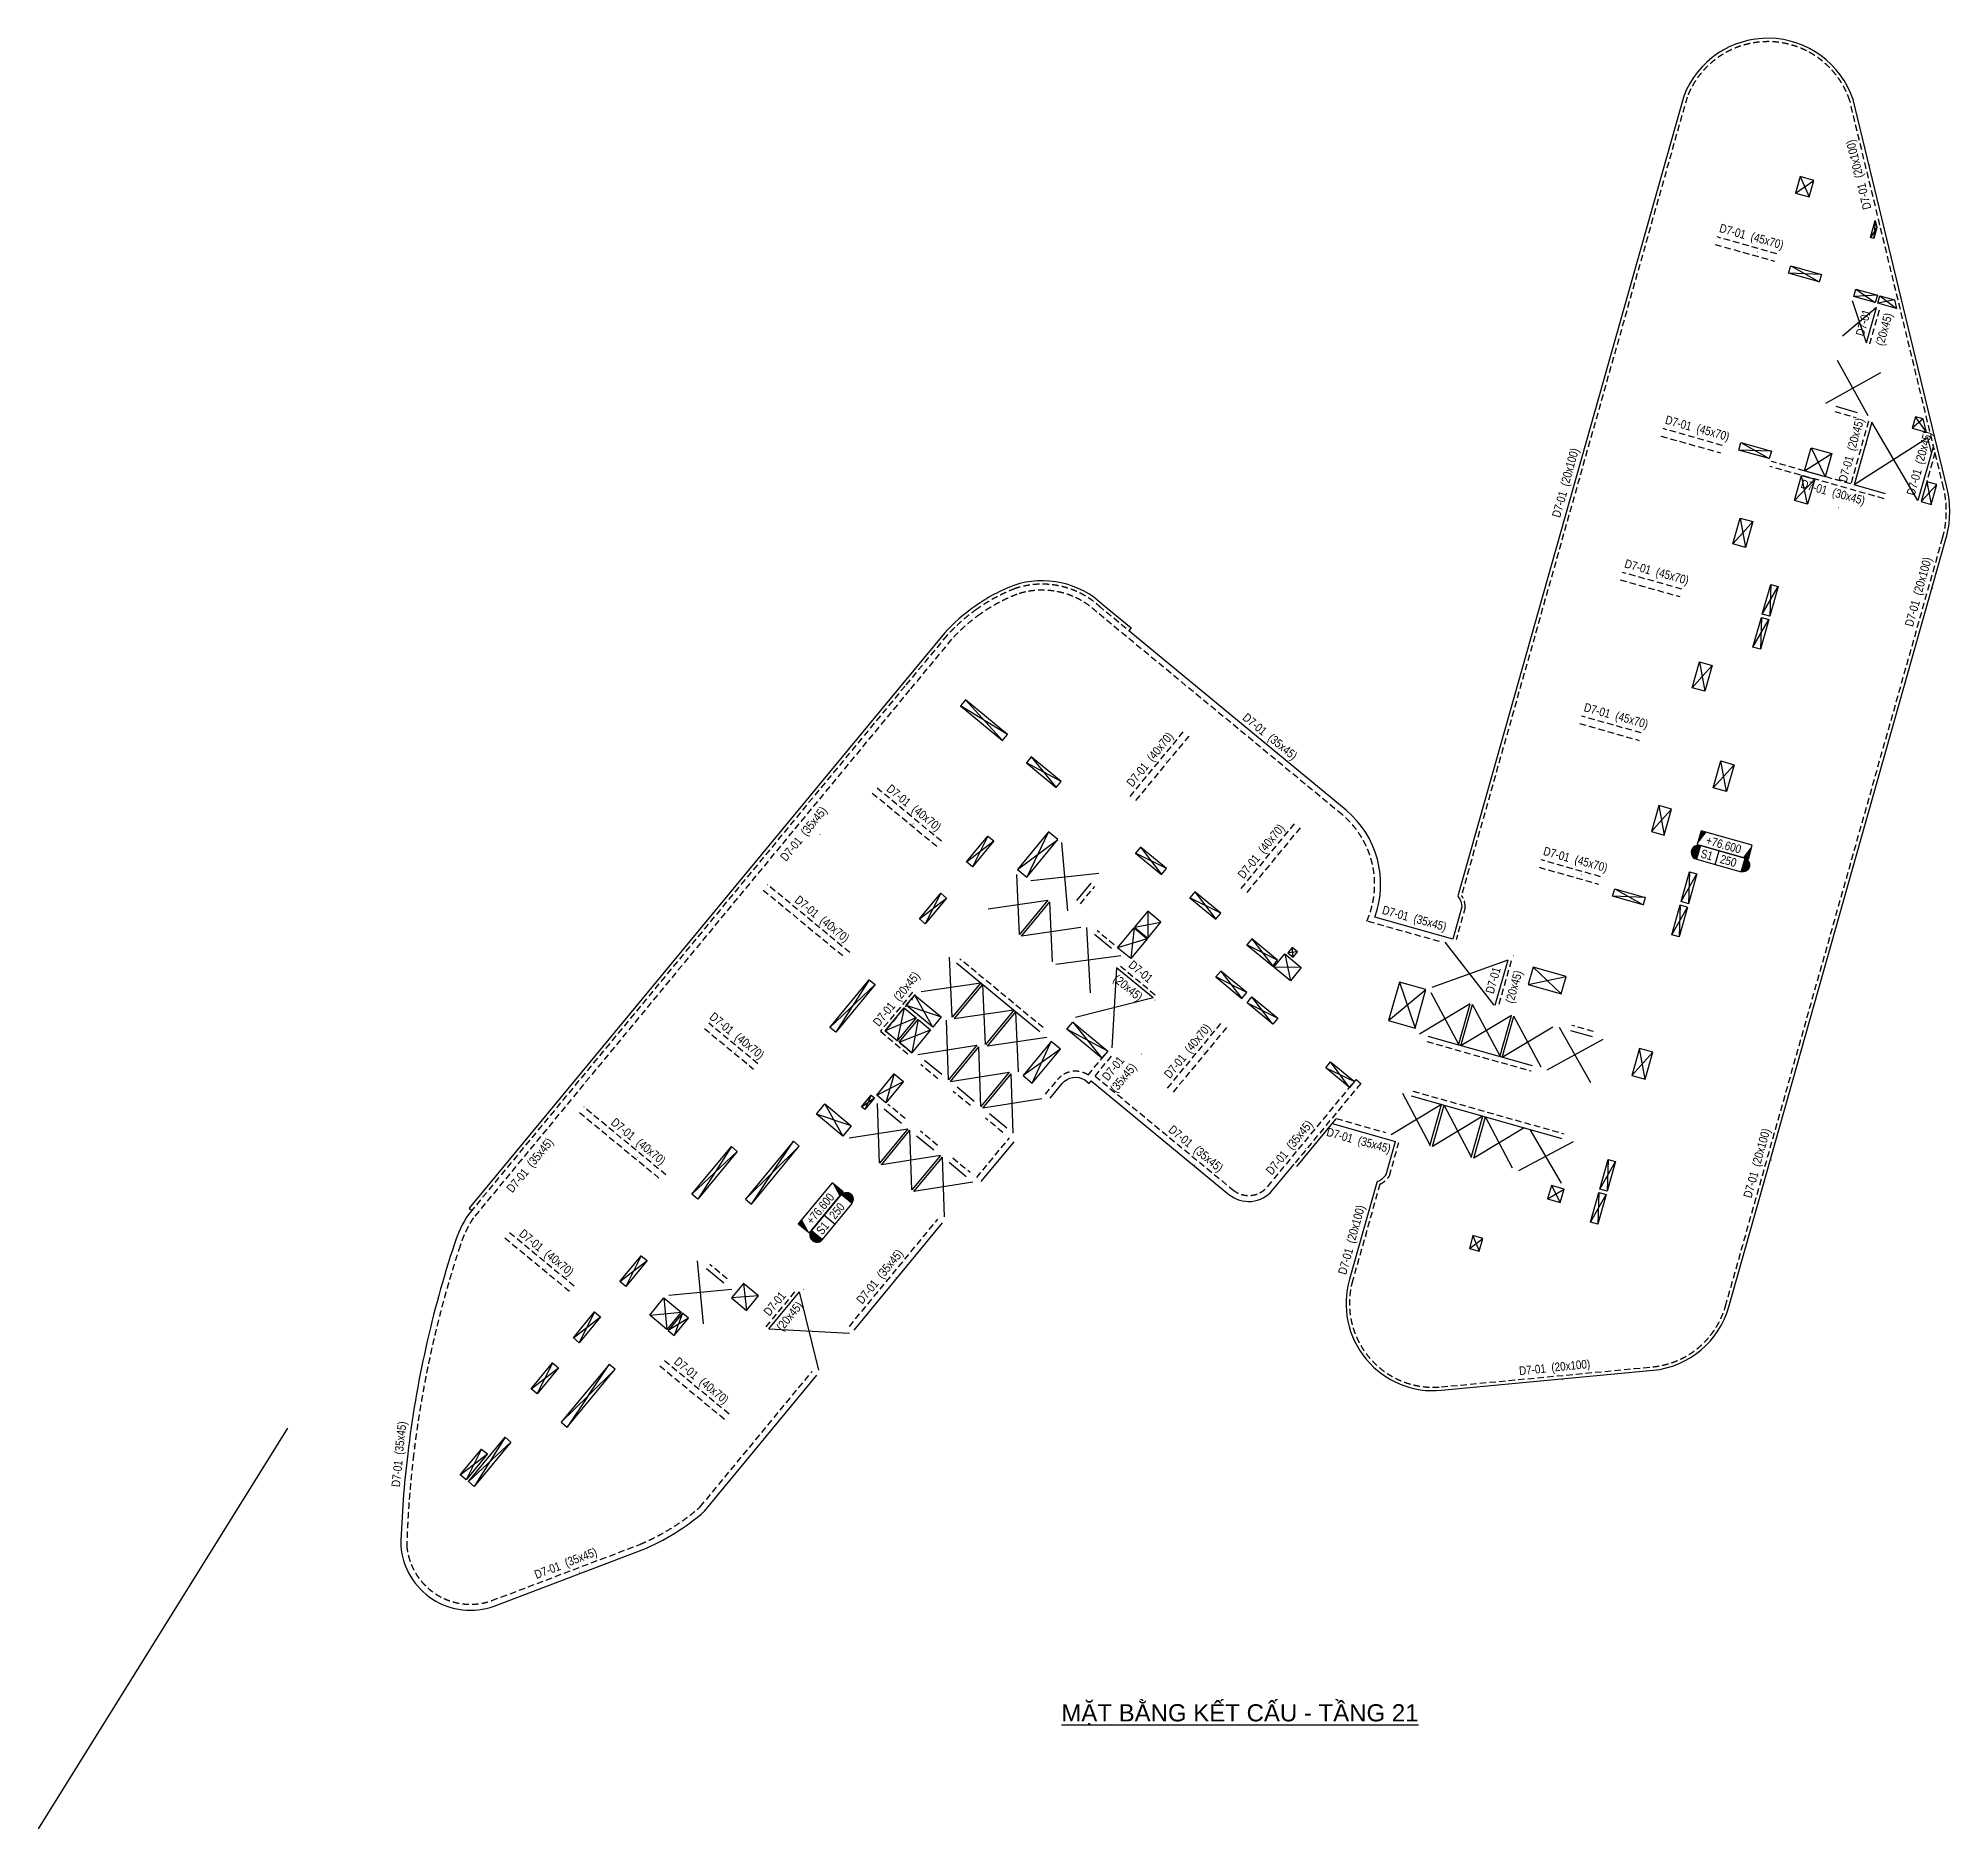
# Model space of a CAD drawing. Header units: millimetres. Extents: x 5400 to 3023951, y -127214 to 225084.
# Drawn here: x 2023800 to 2135113, y 2000 to 106284 of the extents above; entities that cross this region are included whole.
import ezdxf
from ezdxf.enums import TextEntityAlignment as Align

# ---------------------------------------------------------------- set-up
doc = ezdxf.new("R2010")
doc.units = ezdxf.units.MM
doc.header["$LTSCALE"] = 100
doc.linetypes.add('HIDDEN', pattern=[0.375, 0.25, -0.125])
for name, color, linetype in [('ccu11-Manh', 8, 'Continuous'), ('ccu11-Thay', 7, 'Continuous'), ('ccu12-Chidan', 9, 'Continuous'), ('ccu12-Khuat', 9, 'HIDDEN'), ('ccu12-Lomo', 2, 'Continuous'), ('ccu12-Text', 31, 'Continuous'), ('ccu12-Thay', 7, 'Continuous')]:
    doc.layers.add(name, color=color, linetype=linetype)
doc.layers.add('ccu12-Tencaukien', color=9, linetype='Continuous', lineweight=15)
doc.layers.add('KC-Tencaukien', color=9, linetype='Continuous', lineweight=15)
doc.styles.add('Arial', font='arial.ttf', dxfattribs={"width": 0.7})
doc.styles.add('Arial Narrow', font='ARIALN.TTF')

msp = doc.modelspace()

# ---------------------------------------------------------------- texts
at = {"layer": 'ccu12-Text', "color": 31, "style": 'Arial'}
msp.add_text('%%UMẶT BẰNG KẾT CẤU - TẦNG 21', height=1000, dxfattribs=at).set_placement((2093777.9, 8253.3), align=Align.CENTER)

# ---------------------------------------------------------------- blocks, each defined once
blk = doc.blocks.new('*U4')
at = {"layer": 'ccu12-Tencaukien', "color": 8, "ltscale": 10000}
blk.add_line((361, -155), (354, -155), dxfattribs=at)
at = {"layer": 'ccu12-Text', "color": 2, "style": 'Arial Narrow', "width": 0.8}
blk.add_attdef('SH', text='', height=300, dxfattribs=at).set_placement((276, 6), align=Align.BOTTOM_RIGHT)
at = {"layer": 'ccu12-Text', "color": 31, "style": 'Arial Narrow', "width": 0.8}
for tag, p in [('(', (508, -75)), ('KT', (633, -75)), (')', (963, -75))]:
    blk.add_attdef(tag, text='', height=250, dxfattribs=at).set_placement(p, align=Align.BOTTOM_LEFT)
blk = doc.blocks.new('ccu11-cmb-flat-8')
at = {"layer": 'ccu12-Chidan', "color": 7}
blk.add_lwpolyline([(0, 0), (1550, 0), (1550, 419), (0, 419)], close=True, dxfattribs=at)
at = {"layer": 'ccu12-Chidan'}
for points in [[(0, 0), (166, 419), (0, 419)], [(1550, 419), (1383, 0), (1550, 0)]]:
    blk.add_solid(points, dxfattribs=at)
at = {"layer": 'ccu12-Chidan', "color": 31, "style": 'Arial Narrow', "width": 0.8}
blk.add_attdef('+100.00', text='', height=250, dxfattribs=at).set_placement((745, 206), align=Align.MIDDLE_CENTER)
blk = doc.blocks.new('ccu11-chieudaysan-flat-2')
at = {"layer": 'ccu12-Chidan'}
for points in [[(-569, 0), (-569, 419, 1)], [(788, 419), (788, 0, 1)]]:
    blk.add_hatch(color=8, dxfattribs=at).paths.add_polyline_path(points)
at = {"layer": 'ccu12-Chidan', "color": 7}
blk.add_line((0, 0), (0, 419), dxfattribs=at)
blk.add_lwpolyline([(-569, 0), (788, 0), (788, 419), (-569, 419)], close=True, dxfattribs=at)
blk.add_arc((-569, 209), 209, 90, 270.0001, dxfattribs=at)
at = {"layer": 'ccu12-Chidan', "color": 31, "style": 'Arial Narrow', "width": 0.7}
for tag, p in [('S00', (-488, 209)), ('200', (100, 209))]:
    blk.add_attdef(tag, text='', height=250, dxfattribs=at).set_placement(p, align=Align.MIDDLE_LEFT)
blk = doc.blocks.new('*U15')
at = {"layer": 'ccu12-Tencaukien', "color": 8, "ltscale": 10000}
blk.add_line((361, -155), (354, -155), dxfattribs=at)
at = {"layer": 'ccu12-Text', "color": 2, "style": 'Arial Narrow', "width": 0.8}
blk.add_attdef('SH', text='', height=300, dxfattribs=at).set_placement((276, 6), align=Align.BOTTOM_RIGHT)
at = {"layer": 'ccu12-Text', "color": 31, "style": 'Arial Narrow', "width": 0.8}
for tag, p in [('(', (508, -75)), ('KT', (633, -75)), (')', (963, -75))]:
    blk.add_attdef(tag, text='', height=250, dxfattribs=at).set_placement(p, align=Align.BOTTOM_LEFT)
blk = doc.blocks.new('*U16')
at = {"layer": 'ccu12-Tencaukien', "color": 8, "ltscale": 10000}
blk.add_line((361, -155), (354, -155), dxfattribs=at)
at = {"layer": 'ccu12-Text', "color": 2, "style": 'Arial Narrow', "width": 0.8}
blk.add_attdef('SH', text='', height=300, dxfattribs=at).set_placement((276, 6), align=Align.BOTTOM_RIGHT)
at = {"layer": 'ccu12-Text', "color": 31, "style": 'Arial Narrow', "width": 0.8}
for tag, p in [('(', (508, -75)), ('KT', (633, -75)), (')', (963, -75))]:
    blk.add_attdef(tag, text='', height=250, dxfattribs=at).set_placement(p, align=Align.BOTTOM_LEFT)
blk = doc.blocks.new('Lomo T21')
at = {"layer": 'ccu11-Manh', "ltscale": 5}
for p, q in [((71122, 86899), (71649, 85711)), ((70850, 85937), (71921, 86673)), ((72349, 81201), (70446, 81271)), ((70569, 81704), (72226, 80768)), ((67659, 71407), (69317, 70471)), ((69439, 70904), (67537, 70974)), ((24961, 54407, 0), (22225, 56082, 0)), ((22512, 56429, 0), (24675, 54060, 0)), ((28081, 51669, 0), (26058, 52755)), ((26345, 53102), (27794, 51322)), ((22567, 46987, 0), (24156, 48204, 0)), ((23809, 48490, 0), (22914, 46701, 0)), ((25535, 46546), (27890, 48298)), ((27350, 48744), (26075, 46101)), ((34210, 46606, 0), (32419, 47501, 0)), ((32706, 47848, 0), (33923, 46259, 0)), ((19825, 43664), (21413, 44881)), ((21066, 45168), (20172, 43378)), ((37371, 43996, 0), (35581, 44890, 0)), ((35867, 45237, 0), (37084, 43649, 0)), ((62097, 44921), (60195, 44991)), ((62097, 44921), (60195, 44991)), ((60317, 45424), (61975, 44488)), ((60317, 45424), (61975, 44488)), ((32356, 43183), (33891, 43472)), ((33120, 44109), (33127, 42547)), ((33095, 42508), (31369, 41988)), ((32324, 43145), (32140, 41352)), ((39185, 42500, 0), (40402, 40911, 0)), ((40689, 41258, 0), (38898, 42153, 0)), ((41102, 41627, 0), (41429, 40060)), ((16902, 40126, 0), (14957, 37064, 0)), ((42066, 40831, 0), (40466, 40856, 0)), ((14610, 37350, 0), (17249, 39840, 0)), ((20606, 37361), (19556, 39227)), ((40391, 37559, 0), (39195, 39130, 0)), ((47151, 37740, 0), (49326, 39552, 0)), ((47786, 39987, 0), (48691, 37305, 0)), ((19632, 37906), (17837, 37146)), ((18938, 38479), (18531, 36573)), ((19065, 38633), (21096, 37955)), ((38909, 38783, 0), (40696, 37891, 0)), ((18647, 36478), (20479, 37207)), ((19748, 37811), (19378, 35874)), ((43489, 35001, 0), (45167, 34198, 0)), ((44881, 33851), (43775, 35348, 0)), ((15860, 31614, 0), (13826, 32289)), ((14319, 32887), (15366, 31017)), ((6585, 27633, 0), (9225, 30123, 0)), ((8878, 30409, 0), (6932, 27347, 0)), ((56409, 27367), (57368, 27927)), ((56627, 28136), (57150, 27157)), ((51851, 24472), (52639, 25055)), ((52061, 25218), (52428, 24309)), ((2382, 22546, 0), (3970, 23762, 0)), ((3623, 24049, 0), (2729, 22259, 0)), ((9580, 22436), (9767, 20855)), ((4951, 21590), (5127, 19761)), ((10467, 21704), (8880, 21588)), ((-325, 19269), (1264, 20485)), ((917, 20772), (22, 18982)), ((4125, 20589), (5954, 20762)), ((6378, 20412), (5204, 19697)), ((6031, 20698), (5550, 19410)), ((-2776, 16300, 0), (-1188, 17517, 0)), ((-1535, 17803, 0), (-2429, 16013, 0)), ((540, 15895), (1758, 17723)), ((2105, 17436), (540, 15895)), ((-4304, 13477, 0), (-6091, 10606, 0)), ((-6917, 11289, 0), (-5329, 12505, 0)), ((-5676, 12792, 0), (-6570, 11002, 0)), ((-6438, 10892, 0), (-3957, 13191, 0))]:
    blk.add_line(p, q, dxfattribs=at)
at = {"layer": 'ccu11-Manh', "ltscale": 0.5}
for p, q in [((75587, 83943, 0), (75212, 83352, 0)), ((75489, 84346, 0), (75404, 83325, 0)), ((74364, 80350), (75491, 79560)), ((75614, 79997), (74240, 79913)), ((76610, 79716), (75635, 79519)), ((75759, 79956), (76733, 79209)), ((71371, 69760, 0), (72955, 70768, 0)), ((71752, 71108, 0), (72574, 69420, 0)), ((71963, 69281, 0), (70781, 68041)), ((71551, 67824), (71193, 69499, 0)), ((78487, 69127), (78740, 67808)), ((79066, 68963), (78161, 67972)), ((68909, 61416), (69832, 63025)), ((69399, 63148), (69342, 61293)), ((68855, 61223), (68798, 59369)), ((68365, 59491), (69288, 61101)), ((67263, 52648), (66050, 51297)), ((66820, 51079), (66493, 52865)), ((64178, 44671), (65100, 46281)), ((64667, 46403), (64611, 44549)), ((63634, 42747), (64556, 44356)), ((64123, 44479), (64067, 42624)), ((55280, 39844), (57490, 40311)), ((57204, 39300), (55565, 40854)), ((30803, 35965, 0), (28409, 37235, 0)), ((28756, 37655, 0), (30458, 35546, 0)), ((28040, 36087, 0), (25864, 34538, 0)), ((26399, 34097, 0), (27506, 36527, 0)), ((62532, 35904), (61318, 34552)), ((62088, 34335), (61762, 36121)), ((17023, 33409, 0), (16640, 32558, 0)), ((16450, 32716, 0), (17213, 33253, 0)), ((59446, 27927), (60369, 29537)), ((59936, 29659), (59879, 27805)), ((58902, 26002), (59825, 27612)), ((59392, 27734), (59335, 25880))]:
    blk.add_line(p, q, dxfattribs=at)
at = {"layer": 'ccu11-Manh'}
for p, q in [((78286, 72794, 0), (77638, 72250, 0)), ((78474, 72014, 0), (77825, 72915, 0)), ((41850, 41749, 0), (41287, 41695, 0)), ((41596, 41440, 0), (41542, 42003, 0)), ((38887, 39385, 0), (37093, 40283, 0)), ((37380, 40630, 0), (38600, 39038, 0))]:
    blk.add_line(p, q, dxfattribs=at)
at = {"layer": 'ccu11-Manh', "ltscale": 5, "elevation": 0}
for points in [[(67613, 67014), (67770, 66154), (68354, 66805)], [(67186, 65503), (67770, 66154), (67927, 65294)], [(65247, 58642), (65404, 57782), (65988, 58433)], [(64820, 57131), (65404, 57782), (65561, 56922)], [(62881, 50270), (63038, 49410), (63622, 50060)], [(62454, 48759), (63038, 49410), (63195, 48550)], [(12835, 30429), (11270, 28888), (12488, 30715)], [(10052, 27060), (11270, 28887), (9705, 27346)], [(-1024, 14354), (540, 15895), (-677, 14068)]]:
    blk.add_lwpolyline(points, dxfattribs=at)
at = {"layer": 'ccu11-Manh'}
for points in [[(18361, 34639), (17882, 32960)], [(17345, 33404), (18900, 34193)]]:
    blk.add_lwpolyline(points, dxfattribs=at)
at = {"layer": 'ccu12-Lomo', "ltscale": 0.5, "elevation": 0}
for points in [[(71921, 86673), (71122, 86899), (70850, 85937), (71649, 85711), (71921, 86673)], [(70446, 81271), (70569, 81704), (72349, 81201), (72226, 80768), (70446, 81271)], [(67537, 70974), (67659, 71407), (69439, 70904), (69317, 70471), (67537, 70974)], [(67613, 67014), (68354, 66805), (67927, 65294), (67186, 65503), (67613, 67014)], [(65247, 58642), (65988, 58433), (65561, 56922), (64820, 57131), (65247, 58642)], [(22512, 56429), (22225, 56082), (24675, 54060), (24961, 54407), (22512, 56429)], [(26345, 53102), (26058, 52755), (27794, 51322), (28080, 51669), (26345, 53102)], [(63195, 48550), (63622, 50060), (62881, 50270), (62454, 48759), (63195, 48550)], [(22914, 46701), (22567, 46987), (23809, 48490), (24156, 48204), (22914, 46701)], [(27350, 48744), (25535, 46546), (26075, 46101), (27890, 48298), (27350, 48744)], [(32706, 47848), (32419, 47501), (33923, 46259), (34210, 46606), (32706, 47848)], [(20172, 43378), (19825, 43664), (21066, 45168), (21413, 44881), (20172, 43378)], [(35867, 45237), (35581, 44890), (37084, 43649), (37371, 43996), (35867, 45237)], [(60195, 44991), (60317, 45424), (62097, 44921), (61975, 44488), (60195, 44991)], [(39185, 42500), (38898, 42153), (40402, 40911), (40689, 41258), (39185, 42500)], [(14957, 37064), (14610, 37350), (16902, 40126), (17249, 39840), (14957, 37064)], [(37093, 40283), (38600, 39038), (38887, 39385), (37380, 40630), (37093, 40283)], [(40696, 37891), (40409, 37544), (38909, 38783), (39195, 39130), (40696, 37891)], [(49326, 39552), (47786, 39987), (47152, 37740), (48691, 37305), (49326, 39552)], [(45167, 34198), (44881, 33851), (43489, 35001), (43775, 35348), (45167, 34198)], [(6932, 27347), (6585, 27633), (8878, 30409), (9225, 30123), (6932, 27347)], [(12835, 30429), (12488, 30716), (9705, 27347), (10052, 27060), (12835, 30429)], [(57150, 27157), (57368, 27927), (56627, 28136), (56409, 27367), (57150, 27157)], [(52428, 24309), (52639, 25055), (52061, 25218), (51851, 24472), (52428, 24309)], [(2729, 22259), (2382, 22546), (3623, 24049), (3970, 23762), (2729, 22259)], [(4125, 20589), (4951, 21590), (5954, 20762), (5127, 19761), (4124, 20588)], [(22, 18982), (-325, 19269), (917, 20772), (1264, 20485), (22, 18982)], [(5204, 19697), (5550, 19410), (6378, 20411), (6031, 20699), (5203, 19698)], [(-2429, 16013), (-2776, 16300), (-1535, 17803), (-1188, 17517), (-2429, 16013)], [(-677, 14068), (2105, 17436), (1758, 17723), (-1024, 14354), (-677, 14068)], [(-6091, 10606), (-6438, 10892), (-4304, 13477), (-3957, 13191), (-6091, 10606)], [(-6570, 11002), (-6917, 11289), (-5676, 12792), (-5329, 12505), (-6570, 11002)]]:
    blk.add_lwpolyline(points, dxfattribs=at)
at = {"layer": 'ccu12-Lomo', "elevation": 0}
for points in [[(75404, 83298), (75212, 83352), (75489, 84346), (75587, 83943), (75404, 83298)], [(75615, 79997), (75491, 79560), (74240, 79913), (74364, 80350), (75614, 79997)], [(75759, 79956), (76610, 79716), (76733, 79209), (75635, 79519), (75759, 79956)], [(78475, 72013), (78287, 72795), (77825, 72915), (77638, 72250), (78474, 72014)], [(72955, 70768), (72574, 69420), (71371, 69760), (71752, 71108), (72955, 70768)], [(78740, 67808), (79066, 68963), (78487, 69127), (78161, 67972), (78740, 67808)], [(69288, 61101), (68798, 59369), (68365, 59491), (68855, 61223), (69288, 61101)], [(64556, 44356), (64067, 42624), (63634, 42747), (64123, 44479), (64556, 44356)], [(41596, 41440), (41850, 41749), (41542, 42003), (41287, 41695), (41596, 41440)], [(28409, 37235), (28756, 37655), (30803, 35965), (30458, 35546), (28409, 37235)], [(28040, 36087), (27506, 36527), (25864, 34538), (26399, 34097), (28042, 36085)], [(62532, 35904), (61762, 36121), (61318, 34552), (62088, 34335), (62532, 35904)], [(17023, 33409), (17213, 33253), (16640, 32558), (16450, 32716), (17023, 33409)], [(60369, 29537), (59879, 27805), (59446, 27927), (59936, 29659), (60369, 29537)], [(59825, 27612), (59335, 25880), (58902, 26002), (59392, 27734), (59825, 27612)]]:
    blk.add_lwpolyline(points, dxfattribs=at)
blk.add_lwpolyline([(71963, 69281), (71551, 67824), (70781, 68041), (71193, 69499)], close=True, dxfattribs=at)
at = {"layer": 'ccu12-Lomo'}
for points in [[(69832, 63025), (69342, 61293), (68909, 61416), (69399, 63148), (69832, 63025)], [(65100, 46281), (64611, 44549), (64178, 44671), (64667, 46403), (65100, 46281)], [(18361, 34639), (18900, 34193), (17882, 32960), (17342, 33406), (18361, 34639)]]:
    blk.add_lwpolyline(points, dxfattribs=at)
blk.add_lwpolyline([(67263, 52648), (66820, 51079), (66050, 51297), (66493, 52865)], close=True, dxfattribs=at)
at = {"layer": 'ccu12-Lomo', "ltscale": 0.5, "elevation": 0}
for points in [[(32356, 43183), (33127, 42547), (33891, 43472), (33120, 44109)], [(32324, 43145), (33095, 42508), (32140, 41352), (31369, 41988)], [(41102, 41627), (42066, 40831), (41429, 40060), (40465, 40856)], [(19556, 39227), (21096, 37955), (20606, 37361), (19065, 38633)], [(18938, 38479), (19632, 37906), (18531, 36573), (17837, 37146)], [(19748, 37811), (20479, 37207), (19378, 35874), (18647, 36478)], [(14319, 32887), (15860, 31614), (15366, 31017), (13826, 32289)], [(8880, 21588), (9767, 20855), (10467, 21704), (9580, 22436)]]:
    blk.add_lwpolyline(points, close=True, dxfattribs=at)
at = {"layer": 'ccu12-Lomo', "ltscale": 0.5}
blk.add_lwpolyline([(57204, 39300), (57490, 40311), (55565, 40854), (55280, 39844), (57204, 39300)], dxfattribs=at)
blk = doc.blocks.new('*U23')
at = {"layer": 'ccu12-Tencaukien', "color": 8, "ltscale": 10000}
blk.add_line((361, -155), (354, -155), dxfattribs=at)
at = {"layer": 'ccu12-Text', "color": 2, "style": 'Arial Narrow', "width": 0.8}
blk.add_attdef('SH', text='', height=300, dxfattribs=at).set_placement((276, 6), align=Align.BOTTOM_RIGHT)
at = {"layer": 'ccu12-Text', "color": 31, "style": 'Arial Narrow', "width": 0.8}
for tag, p in [('(', (508, -75)), ('KT', (633, -75)), (')', (963, -75))]:
    blk.add_attdef(tag, text='', height=250, dxfattribs=at).set_placement(p, align=Align.BOTTOM_LEFT)
blk = doc.blocks.new('*U24')
at = {"layer": 'ccu12-Tencaukien', "color": 8, "ltscale": 10000}
blk.add_line((361, -155), (354, -155), dxfattribs=at)
at = {"layer": 'ccu12-Text', "color": 2, "style": 'Arial Narrow', "width": 0.8}
blk.add_attdef('SH', text='', height=300, dxfattribs=at).set_placement((276, 6), align=Align.BOTTOM_RIGHT)
at = {"layer": 'ccu12-Text', "color": 31, "style": 'Arial Narrow', "width": 0.8}
for tag, p in [('(', (508, -75)), ('KT', (633, -75)), (')', (963, -75))]:
    blk.add_attdef(tag, text='', height=250, dxfattribs=at).set_placement(p, align=Align.BOTTOM_LEFT)
blk = doc.blocks.new('*U25')
at = {"layer": 'ccu12-Tencaukien', "color": 8, "ltscale": 10000}
blk.add_line((361, -155), (354, -155), dxfattribs=at)
at = {"layer": 'ccu12-Text', "color": 2, "style": 'Arial Narrow', "width": 0.8}
blk.add_attdef('SH', text='', height=300, dxfattribs=at).set_placement((276, 6), align=Align.BOTTOM_RIGHT)
at = {"layer": 'ccu12-Text', "color": 31, "style": 'Arial Narrow', "width": 0.8}
for tag, p in [('(', (508, -75)), ('KT', (633, -75)), (')', (963, -75))]:
    blk.add_attdef(tag, text='', height=250, dxfattribs=at).set_placement(p, align=Align.BOTTOM_LEFT)
blk = doc.blocks.new('*U22')
at = {"layer": 'ccu12-Tencaukien', "color": 8, "ltscale": 10000}
blk.add_line((361, -155), (354, -155), dxfattribs=at)
at = {"layer": 'ccu12-Text', "color": 2, "style": 'Arial Narrow', "width": 0.8}
blk.add_attdef('SH', text='', height=300, dxfattribs=at).set_placement((276, 6), align=Align.BOTTOM_RIGHT)
at = {"layer": 'ccu12-Text', "color": 31, "style": 'Arial Narrow', "width": 0.8}
for tag, p in [('(', (508, -75)), ('KT', (633, -75)), (')', (963, -75))]:
    blk.add_attdef(tag, text='', height=250, dxfattribs=at).set_placement(p, align=Align.BOTTOM_LEFT)
blk = doc.blocks.new('*U53')
at = {"layer": 'ccu12-Tencaukien', "color": 8, "ltscale": 10000}
blk.add_line((361, -155), (354, -155), dxfattribs=at)
at = {"layer": 'ccu12-Text', "color": 2, "style": 'Arial Narrow', "width": 0.8}
blk.add_attdef('SH', text='', height=300, dxfattribs=at).set_placement((276, 6), align=Align.BOTTOM_RIGHT)
at = {"layer": 'ccu12-Text', "color": 31, "style": 'Arial Narrow', "width": 0.8}
for tag, p in [('(', (508, -75)), ('KT', (633, -75)), (')', (963, -75))]:
    blk.add_attdef(tag, text='', height=250, dxfattribs=at).set_placement(p, align=Align.BOTTOM_LEFT)
blk = doc.blocks.new('*U172')
at = {"layer": 'ccu12-Tencaukien', "color": 8, "ltscale": 10000}
blk.add_line((361, -155), (354, -155), dxfattribs=at)
at = {"layer": 'ccu12-Text', "color": 2, "style": 'Arial Narrow', "width": 0.8}
blk.add_attdef('SH', text='', height=300, dxfattribs=at).set_placement((276, 6), align=Align.BOTTOM_RIGHT)
at = {"layer": 'ccu12-Text', "color": 31, "style": 'Arial Narrow', "width": 0.8}
for tag, p in [('(', (508, -75)), ('KT', (633, -75)), (')', (963, -75))]:
    blk.add_attdef(tag, text='', height=250, dxfattribs=at).set_placement(p, align=Align.BOTTOM_LEFT)
blk = doc.blocks.new('*U173')
at = {"layer": 'ccu12-Tencaukien', "color": 8, "ltscale": 10000}
blk.add_line((361, -155), (354, -155), dxfattribs=at)
at = {"layer": 'ccu12-Text', "color": 2, "style": 'Arial Narrow', "width": 0.8}
blk.add_attdef('SH', text='', height=300, dxfattribs=at).set_placement((276, 6), align=Align.BOTTOM_RIGHT)
at = {"layer": 'ccu12-Text', "color": 31, "style": 'Arial Narrow', "width": 0.8}
for tag, p in [('(', (508, -75)), ('KT', (633, -75)), (')', (963, -75))]:
    blk.add_attdef(tag, text='', height=250, dxfattribs=at).set_placement(p, align=Align.BOTTOM_LEFT)
blk = doc.blocks.new('*U174')
at = {"layer": 'ccu12-Tencaukien', "color": 8, "ltscale": 10000}
blk.add_line((361, -155), (354, -155), dxfattribs=at)
at = {"layer": 'ccu12-Text', "color": 2, "style": 'Arial Narrow', "width": 0.8}
blk.add_attdef('SH', text='', height=300, dxfattribs=at).set_placement((276, 6), align=Align.BOTTOM_RIGHT)
at = {"layer": 'ccu12-Text', "color": 31, "style": 'Arial Narrow', "width": 0.8}
for tag, p in [('(', (508, -75)), ('KT', (633, -75)), (')', (963, -75))]:
    blk.add_attdef(tag, text='', height=250, dxfattribs=at).set_placement(p, align=Align.BOTTOM_LEFT)
blk = doc.blocks.new('*U175')
at = {"layer": 'ccu12-Tencaukien', "color": 8, "ltscale": 10000}
blk.add_line((361, -155), (354, -155), dxfattribs=at)
at = {"layer": 'ccu12-Text', "color": 2, "style": 'Arial Narrow', "width": 0.8}
blk.add_attdef('SH', text='', height=300, dxfattribs=at).set_placement((276, 6), align=Align.BOTTOM_RIGHT)
at = {"layer": 'ccu12-Text', "color": 31, "style": 'Arial Narrow', "width": 0.8}
for tag, p in [('(', (508, -75)), ('KT', (633, -75)), (')', (963, -75))]:
    blk.add_attdef(tag, text='', height=250, dxfattribs=at).set_placement(p, align=Align.BOTTOM_LEFT)
blk = doc.blocks.new('*U176')
at = {"layer": 'ccu12-Tencaukien', "color": 8, "ltscale": 10000}
blk.add_line((361, -155), (354, -155), dxfattribs=at)
at = {"layer": 'ccu12-Text', "color": 2, "style": 'Arial Narrow', "width": 0.8}
blk.add_attdef('SH', text='', height=300, dxfattribs=at).set_placement((276, 6), align=Align.BOTTOM_RIGHT)
at = {"layer": 'ccu12-Text', "color": 31, "style": 'Arial Narrow', "width": 0.8}
for tag, p in [('(', (508, -75)), ('KT', (633, -75)), (')', (963, -75))]:
    blk.add_attdef(tag, text='', height=250, dxfattribs=at).set_placement(p, align=Align.BOTTOM_LEFT)
blk = doc.blocks.new('*U177')
at = {"layer": 'ccu12-Tencaukien', "color": 8, "ltscale": 10000}
blk.add_line((361, -155), (354, -155), dxfattribs=at)
at = {"layer": 'ccu12-Text', "color": 2, "style": 'Arial Narrow', "width": 0.8}
blk.add_attdef('SH', text='', height=300, dxfattribs=at).set_placement((276, 6), align=Align.BOTTOM_RIGHT)
at = {"layer": 'ccu12-Text', "color": 31, "style": 'Arial Narrow', "width": 0.8}
for tag, p in [('(', (508, -75)), ('KT', (633, -75)), (')', (963, -75))]:
    blk.add_attdef(tag, text='', height=250, dxfattribs=at).set_placement(p, align=Align.BOTTOM_LEFT)
blk = doc.blocks.new('*U178')
at = {"layer": 'ccu12-Tencaukien', "color": 8, "ltscale": 10000}
blk.add_line((361, -155), (354, -155), dxfattribs=at)
at = {"layer": 'ccu12-Text', "color": 2, "style": 'Arial Narrow', "width": 0.8}
blk.add_attdef('SH', text='', height=300, dxfattribs=at).set_placement((276, 6), align=Align.BOTTOM_RIGHT)
at = {"layer": 'ccu12-Text', "color": 31, "style": 'Arial Narrow', "width": 0.8}
for tag, p in [('(', (508, -75)), ('KT', (633, -75)), (')', (963, -75))]:
    blk.add_attdef(tag, text='', height=250, dxfattribs=at).set_placement(p, align=Align.BOTTOM_LEFT)
blk = doc.blocks.new('*U179')
at = {"layer": 'ccu12-Tencaukien', "color": 8, "ltscale": 10000}
blk.add_line((361, -155), (354, -155), dxfattribs=at)
at = {"layer": 'ccu12-Text', "color": 2, "style": 'Arial Narrow', "width": 0.8}
blk.add_attdef('SH', text='', height=300, dxfattribs=at).set_placement((276, 6), align=Align.BOTTOM_RIGHT)
at = {"layer": 'ccu12-Text', "color": 31, "style": 'Arial Narrow', "width": 0.8}
for tag, p in [('(', (508, -75)), ('KT', (633, -75)), (')', (963, -75))]:
    blk.add_attdef(tag, text='', height=250, dxfattribs=at).set_placement(p, align=Align.BOTTOM_LEFT)
blk = doc.blocks.new('*U180')
at = {"layer": 'ccu12-Tencaukien', "color": 8, "ltscale": 10000}
blk.add_line((361, -155), (354, -155), dxfattribs=at)
at = {"layer": 'ccu12-Text', "color": 2, "style": 'Arial Narrow', "width": 0.8}
blk.add_attdef('SH', text='', height=300, dxfattribs=at).set_placement((276, 6), align=Align.BOTTOM_RIGHT)
at = {"layer": 'ccu12-Text', "color": 31, "style": 'Arial Narrow', "width": 0.8}
for tag, p in [('(', (508, -75)), ('KT', (633, -75)), (')', (963, -75))]:
    blk.add_attdef(tag, text='', height=250, dxfattribs=at).set_placement(p, align=Align.BOTTOM_LEFT)
blk = doc.blocks.new('*U167')
at = {"layer": 'ccu12-Tencaukien', "color": 8, "ltscale": 10000}
blk.add_line((361, -155), (354, -155), dxfattribs=at)
at = {"layer": 'ccu12-Text', "color": 2, "style": 'Arial Narrow', "width": 0.8}
blk.add_attdef('SH', text='', height=300, dxfattribs=at).set_placement((276, 6), align=Align.BOTTOM_RIGHT)
at = {"layer": 'ccu12-Text', "color": 31, "style": 'Arial Narrow', "width": 0.8}
for tag, p in [('(', (508, -75)), ('KT', (633, -75)), (')', (963, -75))]:
    blk.add_attdef(tag, text='', height=250, dxfattribs=at).set_placement(p, align=Align.BOTTOM_LEFT)
blk = doc.blocks.new('*U168')
at = {"layer": 'ccu12-Tencaukien', "color": 8, "ltscale": 10000}
blk.add_line((361, -155), (354, -155), dxfattribs=at)
at = {"layer": 'ccu12-Text', "color": 2, "style": 'Arial Narrow', "width": 0.8}
blk.add_attdef('SH', text='', height=300, dxfattribs=at).set_placement((276, 6), align=Align.BOTTOM_RIGHT)
at = {"layer": 'ccu12-Text', "color": 31, "style": 'Arial Narrow', "width": 0.8}
for tag, p in [('(', (508, -75)), ('KT', (633, -75)), (')', (963, -75))]:
    blk.add_attdef(tag, text='', height=250, dxfattribs=at).set_placement(p, align=Align.BOTTOM_LEFT)
blk = doc.blocks.new('*U169')
at = {"layer": 'ccu12-Tencaukien', "color": 8, "ltscale": 10000}
blk.add_line((361, -155), (354, -155), dxfattribs=at)
at = {"layer": 'ccu12-Text', "color": 2, "style": 'Arial Narrow', "width": 0.8}
blk.add_attdef('SH', text='', height=300, dxfattribs=at).set_placement((276, 6), align=Align.BOTTOM_RIGHT)
at = {"layer": 'ccu12-Text', "color": 31, "style": 'Arial Narrow', "width": 0.8}
for tag, p in [('(', (508, -75)), ('KT', (633, -75)), (')', (963, -75))]:
    blk.add_attdef(tag, text='', height=250, dxfattribs=at).set_placement(p, align=Align.BOTTOM_LEFT)
blk = doc.blocks.new('*U170')
at = {"layer": 'ccu12-Tencaukien', "color": 8, "ltscale": 10000}
blk.add_line((361, -155), (354, -155), dxfattribs=at)
at = {"layer": 'ccu12-Text', "color": 2, "style": 'Arial Narrow', "width": 0.8}
blk.add_attdef('SH', text='', height=300, dxfattribs=at).set_placement((276, 6), align=Align.BOTTOM_RIGHT)
at = {"layer": 'ccu12-Text', "color": 31, "style": 'Arial Narrow', "width": 0.8}
for tag, p in [('(', (508, -75)), ('KT', (633, -75)), (')', (963, -75))]:
    blk.add_attdef(tag, text='', height=250, dxfattribs=at).set_placement(p, align=Align.BOTTOM_LEFT)
blk = doc.blocks.new('*U171')
at = {"layer": 'ccu12-Tencaukien', "color": 8, "ltscale": 10000}
blk.add_line((361, -155), (354, -155), dxfattribs=at)
at = {"layer": 'ccu12-Text', "color": 2, "style": 'Arial Narrow', "width": 0.8}
blk.add_attdef('SH', text='', height=300, dxfattribs=at).set_placement((276, 6), align=Align.BOTTOM_RIGHT)
at = {"layer": 'ccu12-Text', "color": 31, "style": 'Arial Narrow', "width": 0.8}
for tag, p in [('(', (508, -75)), ('KT', (633, -75)), (')', (963, -75))]:
    blk.add_attdef(tag, text='', height=250, dxfattribs=at).set_placement(p, align=Align.BOTTOM_LEFT)

# ---------------------------------------------------------------- linework, layer by layer
at = {"layer": 'ccu11-Manh', "ltscale": 0.5}
for p, q in [((2130852.4, 90604.4), (2128872.4, 88929.8)), ((2130267.8, 88535.5), (2129457, 90998.7)), ((2130369.4, 84298.2), (2128574.4, 87507.2)), ((2131076.4, 86800.2), (2127867.4, 85005.2)), ((2133255.2, 79352.1), (2130576.5, 83927.9)), ((2133840.8, 83005.5), (2129543.1, 80270.6, 0)), ((2083750.5, 55453, 0), (2083406.3, 59433.4, 0)), ((2080934.9, 54081.9, 0), (2080777, 57584.4, 0)), ((2081591.6, 57235.9, 0), (2085565.3, 57650.5, 0)), ((2079121.4, 55579.6, 0), (2082590.5, 56086.7, 0)), ((2082861, 52491.3, 0), (2082706.2, 55991.2, 0)), ((2084516.6, 54496.1, 0), (2081050.6, 53986.4, 0)), ((2084836.7, 54491.1, 0), (2085058.5, 50676.5, 0)), ((2105702, 53635.4), (2108562.9, 49969.3)), ((2077025.5, 49269.5, 0), (2076867.6, 52772)), ((2086841.4, 52835.5, 0), (2083053.8, 52332.1, 0)), ((2109378, 52596.7), (2104954.2, 50989)), ((2075212, 50767.3), (2078681.1, 51274.3)), ((2086598.1, 52148.3, 0), (2086317.8, 47490.1, 0)), ((2078953.2, 47677.6, 0), (2078796.8, 51178.8)), ((2088718.5, 50397.2, 0), (2084197.4, 49241.2, 0)), ((2106502.3, 47713.3, 0), (2104920.7, 50686.7, 0)), ((2076803.3, 45627.2), (2076685.4, 49096.5)), ((2080608.8, 49682.4), (2077141.2, 49174)), ((2080879.2, 46087), (2080724.4, 49586.8)), ((2107182.2, 50047.7, 0), (2104240.9, 48281, 0)), ((2109587.9, 49367.9), (2106646.7, 47601.1)), ((2108908.1, 47033.5), (2107326.5, 50006.9)), ((2111313.9, 46353.7), (2109732.3, 49327.1)), ((2082534.8, 48091.8), (2079068.8, 47582.1)), ((2111993.7, 48688.1), (2109052.5, 46921.3)), ((2114907.9, 47968.6), (2111650.7, 46187.1)), ((2112357.7, 48689.2), (2114200.9, 45466.5)), ((2075029.8, 47091.7), (2078458.8, 47631.9, 0)), ((2078692.3, 44067.1), (2078574.5, 47536.4, 0)), ((2076918.9, 45531.7, 0), (2080347.9, 46071.9, 0)), ((2080581.4, 42507), (2080463.6, 45976.3, 0)), ((2104843.6, 41843.2), (2103262, 44816.6)), ((2072791.6, 40769.5), (2072673.8, 44238.8)), ((2082237, 44511.8), (2078808, 43971.6, 0)), ((2105523.4, 44177.6), (2102582.2, 42410.8)), ((2107929.2, 43497.8), (2104988, 41731)), ((2107249.4, 41163.4), (2105667.8, 44136.8)), ((2109655.2, 40483.5), (2108073.6, 43457)), ((2071018.2, 42234.1), (2074447.2, 42774.3, 0)), ((2074680.7, 39209.5, 0), (2074562.9, 42678.8, 0)), ((2110335, 42818), (2107393.8, 41051.2)), ((2112494, 39610), (2110671.8, 42722.8)), ((2076336.3, 41214.2, 0), (2072907.3, 40674, 0)), ((2113173.9, 42015.8), (2109992, 40317)), ((2076569.8, 37649.4), (2076452, 41118.7, 0)), ((2078225.4, 39654.1), (2074796.4, 39113.9)), ((2062532.5, 31409.2), (2062183.4, 35069.5)), ((2064188.1, 33414), (2060527.8, 33064.8)), ((2069253.7, 28711.8), (2068129.8, 33271.4)), ((2066346.8, 31112.4), (2071036.6, 30870.8))]:
    msp.add_line(p, q, dxfattribs=at)
at = {"layer": 'ccu11-Thay', "ltscale": 0.5}
for p, q in [((2087307.9, 71774.4), (2087435.7, 71929.1)), ((2085087.7, 57072.2, 0), (2084259.9, 56069.8, 0)), ((2085299.3, 54109, 0), (2086301.7, 53281.2, 0)), ((2110808.7, 46425.1), (2104746.1, 48138.2)), ((2113031.4, 48498.8), (2114282.4, 48145.3)), ((2075415.4, 46773.4), (2076417.7, 45945.6, 0)), ((2077304.4, 45213.3, 0), (2078306.8, 44385.5)), ((2084736.4, 45615.6), (2084992.2, 45413.9, 0)), ((2084992.2, 45413.9, 0), (2085119.6, 45568.1, 0)), ((2112548.3, 42192.5), (2103767.2, 44673.8)), ((2073059.3, 43920.5), (2074061.7, 43092.7, 0)), ((2079193.5, 43653.2, 0), (2080195.9, 42825.4)), ((2074948.4, 42360.4, 0), (2075950.8, 41532.6, 0)), ((2077839.9, 39972.5), (2076837.5, 40800.3, 0)), ((2062723.1, 34623.8), (2063725.5, 33796))]:
    msp.add_line(p, q, dxfattribs=at)
at = {"layer": 'ccu11-Thay'}
for p, q in [((2082590.5, 56086.7, 0), (2080934.9, 54081.9, 0)), ((2081050.6, 53986.4, 0), (2082706.2, 55991.2, 0)), ((2077272.4, 52437.7), (2082130, 48426.1)), ((2109378, 52596.7, 0), (2108630.2, 49950.3, 0)), ((2078681.1, 51274.3), (2077025.5, 49269.5, 0)), ((2077141.2, 49174), (2078796.8, 51178.8)), ((2080608.8, 49682.4), (2078953.2, 47677.6, 0)), ((2079068.8, 47582.1), (2080724.4, 49586.8)), ((2106502.3, 47641.9, 0), (2107182.2, 50047.7, 0)), ((2106646.7, 47601.1, 0), (2107326.5, 50006.9, 0)), ((2108908.1, 46962.1, 0), (2109587.9, 49367.9, 0)), ((2109052.5, 46921.3), (2109732.3, 49327.1)), ((2078458.8, 47631.9, 0), (2076803.3, 45627.2)), ((2076918.9, 45531.7, 0), (2078574.5, 47536.4, 0)), ((2080347.9, 46071.9, 0), (2078692.3, 44067.1)), ((2078808, 43971.6, 0), (2080463.6, 45976.3, 0)), ((2104843.6, 41771.8), (2105523.4, 44177.6)), ((2104988, 41731), (2105667.8, 44136.8)), ((2107249.4, 41092), (2107929.2, 43497.8)), ((2107393.8, 41051.2), (2108073.6, 43457)), ((2074447.2, 42774.3, 0), (2072791.6, 40769.5)), ((2072907.3, 40674, 0), (2074562.9, 42678.8, 0)), ((2076336.3, 41214.2, 0), (2074680.7, 39209.5, 0)), ((2074796.4, 39113.9), (2076452, 41118.7, 0))]:
    msp.add_line(p, q, dxfattribs=at)
at = {"layer": 'ccu11-Thay', "ltscale": 0.5, "extrusion": (-9.92109e-09, 8.1449e-09, 1)}
msp.add_line((2088718.4, 50397, 0), (2086598, 52148.1, 0), dxfattribs=at)
at = {"layer": 'ccu12-Khuat', "ltscale": 15}
for p, q in [((2119818.1, 102856.1, 0), (2106678.1, 56361.2, 0)), ((2134751, 80097.9), (2129283.6, 102676.9, 0)), ((2125032.9, 93729.7), (2121568.6, 94708.6)), ((2121446.2, 94275.5), (2124910.6, 93296.6)), ((2130460.2, 88481.1), (2131044.9, 90550.1)), ((2121878.6, 82566.8), (2118414.3, 83545.7)), ((2128411.3, 84539.7), (2129662.3, 84186.2)), ((2130384, 83982.3, 0), (2129350.6, 80325, 0)), ((2118291.9, 83112.6), (2121756.3, 82133.7)), ((2131289.9, 79465.3, 0), (2124649.9, 81341.6)), ((2129350.6, 80325, 0), (2124731.5, 81630.3)), ((2134251.9, 82151.3), (2133445.7, 79298.2)), ((2122057, 32448.3), (2134695.7, 77176)), ((2115926.2, 74740.5), (2119390.5, 73761.5, 0)), ((2119512.9, 74194.6, 0), (2116048.5, 75173.5)), ((2117147.2, 65822.4), (2113682.8, 66801.3)), ((2087376.4, 62120.6), (2090496.6, 65898.8)), ((2113560.4, 66368.3), (2117024.8, 65389.4)), ((2090805, 65644.1), (2087684.8, 61865.9)), ((2076402.3, 59511.1, 0), (2072624.1, 62631.3, 0)), ((2072369.4, 62322.9, 0), (2076147.6, 59202.7, 0)), ((2093853.3, 56771.8), (2096973.4, 60550)), ((2097281.8, 60295.3), (2094161.7, 56517.1)), ((2111194.7, 57996.1), (2114659.1, 57017.2)), ((2114781.4, 57450.2), (2111317.1, 58429.2)), ((2071053.5, 53034.3, 0), (2066272.9, 56982.2, 0)), ((2084491.2, 55878.8, 0), (2085319, 56881.1, 0)), ((2066018.2, 56673.8, 0), (2070798.8, 52725.8, 0)), ((2086460.9, 53474, 0), (2085458.5, 54301.8, 0)), ((2082321, 48657.4), (2077463.4, 52669)), ((2109570.5, 52542.3, 0), (2108822.7, 49895.9, 0)), ((2062597, 48605, 0), (2065449.9, 46249, 0)), ((2065704.6, 46557.4, 0), (2062851.7, 48913.4, 0)), ((2089564.4, 45139.7), (2092684.6, 48917.9)), ((2092993, 48663.2), (2089872.8, 44885)), ((2114364, 48434), (2113112.9, 48787.5)), ((2084940.2, 45900.5, 0), (2086088.2, 47290.7, 0)), ((2085342.5, 45838, 0), (2086358.1, 47067.8, 0)), ((2104664.5, 47849.5), (2110727.2, 46136.4)), ((2076194.9, 45675.7, 0), (2075192.5, 46503.5)), ((2078083.9, 44115.6), (2077081.6, 44943.4, 0)), ((2103848.8, 44962.5), (2112629.9, 42481.2)), ((2055320.5, 43720.1, 0), (2060101.1, 39772.1, 0)), ((2060355.8, 40080.5, 0), (2055575.2, 44028.5, 0)), ((2074284.6, 43362.5, 0), (2073282.2, 44190.3)), ((2076173.6, 41802.5, 0), (2075171.3, 42630.2, 0)), ((2079973, 42555.5), (2078970.7, 43383.3, 0)), ((2099383.4, 43366.6, 0), (2102258.9, 42554.1)), ((2077060.4, 41070.2, 0), (2078062.7, 40242.4)), ((2050974, 36415.4, 0), (2054752.2, 33295.2, 0)), ((2055006.9, 33603.7, 0), (2051228.8, 36723.8, 0)), ((2063916.5, 34027.3), (2062914.1, 34855.1)), ((2066192.6, 31239.8), (2067975.5, 33398.8)), ((2059995.4, 28965.2, 0), (2063773.6, 25845.1, 0)), ((2064028.3, 26153.5), (2060250.1, 29273.6, 0))]:
    msp.add_line(p, q, dxfattribs=at)
at = {"layer": 'ccu12-Khuat', "ltscale": 15, "extrusion": (-9.92109e-09, 8.1449e-09, 1)}
msp.add_line((2088845.8, 50551.2, 0), (2086725.4, 52302.3, 0), dxfattribs=at)
at = {"layer": 'ccu12-Khuat', "ltscale": 15, "elevation": 0}
for points in [[(2087153.7, 71901.8), (2085680.9, 73118.9, 0.27842168), (2080678.9, 74228.1, 0.06346413), (2078453.2, 73032, 0.05351047), (2076725.5, 71510.3), (2074274.9, 68556.3), (2049042.2, 38010.8)], [(2101168.4, 54864.5, 0.33330552), (2099743.9, 61051.2), (2085448.2, 72857.1, 0.27871478), (2080797.4, 73898.7, 0.06329464), (2078655.8, 72746.6, 0.05332482), (2076989.4, 71280.1), (2074544.5, 68333.1), (2049134.6, 37573.1)], [(2106678.1, 56361.2, -0.15751804), (2106897.2, 55660.1), (2106364.6, 53775.5)], [(2082457.4, 44783.7), (2083158.3, 45632.7, -0.3828951), (2084940.2, 45900.5, -0.3828951)], [(2085342.5, 45838), (2093360.6, 39216.2, 0.41486705), (2095405.5, 39413.6), (2100541.5, 45632.7), (2100811.4, 45409.8), (2096927.1, 40706.4)], [(2101928.3, 39545.1, 0.15749066), (2102481.7, 40027.9), (2103031.1, 41972.2)], [(2101928.3, 39545.1), (2100346.8, 33948.5, 0.52903183), (2105504.6, 27736.2), (2117814, 28903.1, 0.30834994), (2122057, 32448.6)], [(2049134.6, 37573.1, 0.07072152), (2048371.7, 35963.7, 0.0503327), (2045661.6, 23797.3, 0.02204208), (2045259.5, 18482, 0.49094878), (2050222.1, 15288.2), (2058835.7, 18561.8, 0.07917999), (2062348.8, 20743.4), (2068869.9, 28639.7)]]:
    msp.add_lwpolyline(points, format="xyb", dxfattribs=at)
for points in [[(2105399.7, 53668.9), (2101168.4, 54864.5)], [(2074719.2, 50720.3), (2072840.8, 48445.6), (2074537.1, 47044.7)], [(2074873.4, 50592.9), (2073122.3, 48472.5), (2074664.4, 47199)], [(2078448.7, 39923.6), (2080358.6, 42237.2)], [(2071034.9, 31261.3), (2076191.6, 37507.8)]]:
    msp.add_lwpolyline(points, dxfattribs=at)
at = {"layer": 'ccu12-Khuat', "ltscale": 15}
for centre, radius, start, end in [((2124518.3, 101048.7, 0), 5034.9, 18.663294, 159.167695), ((2129152.8, 78742.3), 5760, 344.221226, 13.61189)]:
    msp.add_arc(centre, radius, start, end, dxfattribs=at)
at = {"layer": 'ccu12-Thay'}
for p, q in [((2119625.7, 102910.5, 0), (2106477.6, 56386.9)), ((2134945.4, 80144.9), (2129478, 102723.9, 0)), ((2130267.8, 88535.5), (2130852.4, 90604.4)), ((2129743.9, 84474.9), (2128492.9, 84828.4)), ((2130576.5, 83927.9, 0), (2129543.1, 80270.6, 0)), ((2134156, 82547.4), (2133253.2, 79352.6)), ((2134048.3, 82158.7), (2133840.8, 83005.5)), ((2131371.5, 79754, 0), (2129543.1, 80270.6, 0)), ((2122249.4, 32394), (2134888.2, 77121.6)), ((2099139.9, 43071.8, 0), (2102838.8, 42026.5))]:
    msp.add_line(p, q, dxfattribs=at)
at = {"layer": 'ccu12-Thay', "ltscale": 0.5}
for p, q in [((2087435.7, 71929.1), (2087308.3, 71774.9)), ((2066346.8, 31112.4), (2068129.8, 33271.4))]:
    msp.add_line(p, q, dxfattribs=at)
at = {"layer": 'ccu12-Thay', "ltscale": 0.5, "elevation": 0}
for points in [[(2087435.7, 71929.1), (2085813.6, 73268.6, 0.27826473), (2080611.1, 74416.3, 0.06355429), (2078337.3, 73195.1, 0.05361269), (2076574.7, 71641.8), (2074120.9, 68683.8), (2048888, 38138.2), (2049042.2, 38010.8)], [(2101638, 55095.5, 0.31372769), (2099968.2, 61319.9), (2087308.3, 71774.9)], [(2082727.3, 44560.8), (2083428.2, 45409.9, -0.37900501), (2084736.4, 45615.6, -0.37900501)], [(2085119.6, 45568.1), (2093137.8, 38946.4, 0.4148001), (2095675.6, 39191), (2096927.1, 40706.4)], [(2048853, 37781.8, 0.07131138), (2048038.5, 36070.7, 0.05031998), (2045314.1, 23838.7, 0.02212503), (2044909, 18472.9, 0.49285332), (2050342.8, 14959.7), (2058965.6, 18236.7, 0.07984245), (2062600.2, 20498.1), (2069139.8, 28416.8)]]:
    msp.add_lwpolyline(points, format="xyb", dxfattribs=at)
at = {"layer": 'ccu12-Thay', "elevation": 0}
for points in [[(2106477.6, 56386.9, 0.18978239), (2106490.9, 56278.1, -0.16130354), (2106697.1, 55687.5), (2106168.1, 53815.5)], [(2101743.8, 39628.1, -0.18978239), (2101812.1, 39713.8, 0.16130354), (2102296.8, 40109.2), (2102838.6, 42026.6)], [(2101744.7, 39631), (2100154.5, 34003.4, 0.52900069), (2105523.7, 27537.1), (2117833.3, 28704, 0.30836815), (2122249.4, 32394)]]:
    msp.add_lwpolyline(points, format="xyb", dxfattribs=at)
msp.add_lwpolyline([(2106168.1, 53815.5), (2101638, 55095.5)], dxfattribs=at)
at = {"layer": 'ccu12-Thay', "ltscale": 0.5, "elevation": 0}
for points in [[(2097081.3, 40579.1), (2099373.7, 43354.9)], [(2078718.5, 39700.8), (2080628.4, 42014.3)], [(2049042.2, 38010.8), (2048853, 37781.8)], [(2071304.8, 31038.4), (2076461.5, 37284.9)]]:
    msp.add_lwpolyline(points, dxfattribs=at)
at = {"layer": 'ccu12-Thay'}
for centre, radius, start, end in [((2124518.3, 101048.7, 0), 5234.9, 18.663294, 159.167695), ((2129152.8, 78742.3), 5960, 344.221226, 13.61189)]:
    msp.add_arc(centre, radius, start, end, dxfattribs=at)
at = {"layer": 'Defpoints', "color": 1, "ltscale": 0.5}
msp.add_line((2038321.9, 25335.1), (2023799.9, 1999.8), dxfattribs=at)

# ---------------------------------------------------------------- block references
at = {"layer": 'ccu12-Lomo'}
msp.add_blockref('Lomo T21', (2055285.1, 11326.3), dxfattribs=at)
at = {"layer": 'ccu12-Tencaukien'}
ref = msp.add_blockref('*U4', (2130336.5, 98208.5, 0), dxfattribs=dict(at, xscale=1.815893337873054, yscale=1.815893337873054, zscale=1.815893337873054, rotation=103.6118897536134))
ref.add_attrib('KT', '(20x100)', dxfattribs={"color": 31, "height": 500, "rotation": 103.61189, "style": 'Arial Narrow'}).set_placement((2130227.5, 98243.9, 0), align=Align.BOTTOM_LEFT)
ref.add_attrib('SH', 'D7-01', dxfattribs={"color": 2, "height": 500, "rotation": 103.61189, "style": 'Arial Narrow'}).set_placement((2130328, 97926.2, 0), align=Align.BOTTOM_RIGHT)
ref = msp.add_blockref('*U172', (2123355.9, 94293, 0), dxfattribs=dict(at, xscale=1.815893337873054, yscale=1.815893337873054, zscale=1.815893337873054, rotation=344.2212278170489))
ref.add_attrib('KT', '(45x70)', dxfattribs={"color": 31, "height": 500, "rotation": 344.221228, "style": 'Arial Narrow'}).set_placement((2123440.2, 94370.6), align=Align.BOTTOM_LEFT)
ref.add_attrib('SH', 'D7-01', dxfattribs={"color": 2, "height": 500, "rotation": 344.221228, "style": 'Arial Narrow'}).set_placement((2123114.1, 94439), align=Align.BOTTOM_RIGHT)
ref = msp.add_blockref('*U4', (2130820.4, 90595, 0), dxfattribs=dict(at, xscale=1.815893337873054, yscale=1.815893337873054, zscale=1.815893337873054, rotation=74.21909893616227))
ref.add_attrib('KT', '(20x45)', dxfattribs={"color": 31, "height": 500, "rotation": 74.219099, "style": 'Arial Narrow'}).set_placement((2131403.9, 88288, 0), align=Align.BOTTOM_LEFT)
ref.add_attrib('SH', 'D7-01', dxfattribs={"color": 2, "height": 500, "rotation": 74.219099, "style": 'Arial Narrow'}).set_placement((2130674.4, 90353.2, 0), align=Align.BOTTOM_RIGHT)
ref = msp.add_blockref('*U173', (2120201.6, 83130.1, 0), dxfattribs=dict(at, xscale=1.815893337873054, yscale=1.815893337873054, zscale=1.815893337873054, rotation=344.2212278170489))
ref.add_attrib('KT', '(45x70)', dxfattribs={"color": 31, "height": 500, "rotation": 344.221228, "style": 'Arial Narrow'}).set_placement((2120285.9, 83207.7), align=Align.BOTTOM_LEFT)
ref.add_attrib('SH', 'D7-01', dxfattribs={"color": 2, "height": 500, "rotation": 344.221228, "style": 'Arial Narrow'}).set_placement((2119959.8, 83276.1), align=Align.BOTTOM_RIGHT)
ref = msp.add_blockref('*U25', (2129818.8, 82085.5, 0), dxfattribs=dict(at, xscale=1.815893337873054, yscale=1.815893337873054, zscale=1.815893337873054, rotation=74.21909893616227))
ref.add_attrib('KT', '(20x45)', dxfattribs={"color": 31, "height": 500, "rotation": 74.219099, "style": 'Arial Narrow'}).set_placement((2129741.2, 82169.9, 0), align=Align.BOTTOM_LEFT)
ref.add_attrib('SH', 'D7-01', dxfattribs={"color": 2, "height": 500, "rotation": 74.219099, "style": 'Arial Narrow'}).set_placement((2129672.7, 81843.7, 0), align=Align.BOTTOM_RIGHT)
ref = msp.add_blockref('*U22', (2133777.9, 81313.1, 0), dxfattribs=dict(at, xscale=1.815893337873054, yscale=1.815893337873054, zscale=1.815893337873054, rotation=74.21909893616227))
ref.add_attrib('KT', '(20x45)', dxfattribs={"color": 31, "height": 500, "rotation": 74.219099, "style": 'Arial Narrow'}).set_placement((2133700.3, 81397.5, 0), align=Align.BOTTOM_LEFT)
ref.add_attrib('SH', 'D7-01', dxfattribs={"color": 2, "height": 500, "rotation": 74.219099, "style": 'Arial Narrow'}).set_placement((2133631.9, 81071.4, 0), align=Align.BOTTOM_RIGHT)
ref = msp.add_blockref('*U4', (2113129.3, 80027.3, 0), dxfattribs=dict(at, xscale=1.815893337873054, yscale=1.815893337873054, zscale=1.815893337873054, rotation=74.21909893616227))
ref.add_attrib('KT', '(20x100)', dxfattribs={"color": 31, "height": 500, "rotation": 74.219099, "style": 'Arial Narrow'}).set_placement((2113051.7, 80111.7, 0), align=Align.BOTTOM_LEFT)
ref.add_attrib('SH', 'D7-01', dxfattribs={"color": 2, "height": 500, "rotation": 74.219099, "style": 'Arial Narrow'}).set_placement((2112983.3, 79785.5, 0), align=Align.BOTTOM_RIGHT)
ref = msp.add_blockref('*U16', (2128099.8, 79399.8, 0), dxfattribs=dict(at, xscale=1.815893337873054, yscale=1.815893337873054, zscale=1.815893337873054, rotation=344.2212278170489))
ref.add_attrib('KT', '(30x45)', dxfattribs={"color": 31, "height": 500, "rotation": 344.221228, "style": 'Arial Narrow'}).set_placement((2128184.2, 79477.5), align=Align.BOTTOM_LEFT)
ref.add_attrib('SH', 'D7-01', dxfattribs={"color": 2, "height": 500, "rotation": 344.221228, "style": 'Arial Narrow'}).set_placement((2127858, 79545.9), align=Align.BOTTOM_RIGHT)
ref = msp.add_blockref('*U174', (2117835.8, 74757.9, 0), dxfattribs=dict(at, xscale=1.815893337873054, yscale=1.815893337873054, zscale=1.815893337873054, rotation=344.2212278170489))
ref.add_attrib('KT', '(45x70)', dxfattribs={"color": 31, "height": 500, "rotation": 344.221228, "style": 'Arial Narrow'}).set_placement((2117920.2, 74835.6), align=Align.BOTTOM_LEFT)
ref.add_attrib('SH', 'D7-01', dxfattribs={"color": 2, "height": 500, "rotation": 344.221228, "style": 'Arial Narrow'}).set_placement((2117594, 74904), align=Align.BOTTOM_RIGHT)
ref = msp.add_blockref('*U4', (2133677.3, 73675.6, 0), dxfattribs=dict(at, xscale=1.815893337873054, yscale=1.815893337873054, zscale=1.815893337873054, rotation=74.21909893616227))
ref.add_attrib('KT', '(20x100)', dxfattribs={"color": 31, "height": 500, "rotation": 74.219099, "style": 'Arial Narrow'}).set_placement((2133599.7, 73760, 0), align=Align.BOTTOM_LEFT)
ref.add_attrib('SH', 'D7-01', dxfattribs={"color": 2, "height": 500, "rotation": 74.219099, "style": 'Arial Narrow'}).set_placement((2133531.2, 73433.8, 0), align=Align.BOTTOM_RIGHT)
ref = msp.add_blockref('*U4', (2095154.6, 65295.2), dxfattribs=dict(at, xscale=1.815893337873054, yscale=1.815893337873054, zscale=1.815893337873054, rotation=320.4488798636559))
ref.add_attrib('KT', '(35x45)', dxfattribs={"color": 31, "height": 500, "rotation": 320.44888, "style": 'Arial Narrow'}).set_placement((2095263.1, 65332.2, 0), align=Align.BOTTOM_LEFT)
ref.add_attrib('SH', 'D7-01', dxfattribs={"color": 2, "height": 500, "rotation": 320.44888, "style": 'Arial Narrow'}).set_placement((2094992.2, 65526.3, 0), align=Align.BOTTOM_RIGHT)
ref = msp.add_blockref('*U175', (2115470.1, 66385.8, 0), dxfattribs=dict(at, xscale=1.815893337873054, yscale=1.815893337873054, zscale=1.815893337873054, rotation=344.2212278170489))
ref.add_attrib('KT', '(45x70)', dxfattribs={"color": 31, "height": 500, "rotation": 344.221228, "style": 'Arial Narrow'}).set_placement((2115554.4, 66463.4), align=Align.BOTTOM_LEFT)
ref.add_attrib('SH', 'D7-01', dxfattribs={"color": 2, "height": 500, "rotation": 344.221228, "style": 'Arial Narrow'}).set_placement((2115228.3, 66531.8), align=Align.BOTTOM_RIGHT)
ref = msp.add_blockref('*U179', (2088851.4, 63904.5), dxfattribs=dict(at, xscale=1.815893337873054, yscale=1.815893337873054, zscale=1.815893337873054, rotation=50.44092590918682))
ref.add_attrib('KT', '(40x70)', dxfattribs={"color": 31, "height": 500, "rotation": 50.440926, "style": 'Arial Narrow'}).set_placement((2088814.4, 64013, 0), align=Align.BOTTOM_LEFT)
ref.add_attrib('SH', 'D7-01', dxfattribs={"color": 2, "height": 500, "rotation": 50.440926, "style": 'Arial Narrow'}).set_placement((2088620.3, 63742.2, 0), align=Align.BOTTOM_RIGHT)
ref = msp.add_blockref('*U171', (2074421.5, 61146.9, 0), dxfattribs=dict(at, xscale=1.815893337873054, yscale=1.815893337873054, zscale=1.815893337873054, rotation=320.4488798636559))
ref.add_attrib('KT', '(40x70)', dxfattribs={"color": 31, "height": 500, "rotation": 320.44888, "style": 'Arial Narrow'}).set_placement((2074530, 61184, 0), align=Align.BOTTOM_LEFT)
ref.add_attrib('SH', 'D7-01', dxfattribs={"color": 2, "height": 500, "rotation": 320.44888, "style": 'Arial Narrow'}).set_placement((2074259.1, 61378, 0), align=Align.BOTTOM_RIGHT)
ref = msp.add_blockref('*U4', (2068685.7, 59575), dxfattribs=dict(at, xscale=1.815893337873054, yscale=1.815893337873054, zscale=1.815893337873054, rotation=50.44092590918682))
ref.add_attrib('KT', '(35x45)', dxfattribs={"color": 31, "height": 500, "rotation": 50.440926, "style": 'Arial Narrow'}).set_placement((2068648.6, 59683.5, 0), align=Align.BOTTOM_LEFT)
ref.add_attrib('SH', 'D7-01', dxfattribs={"color": 2, "height": 500, "rotation": 50.440926, "style": 'Arial Narrow'}).set_placement((2068454.5, 59412.7, 0), align=Align.BOTTOM_RIGHT)
ref = msp.add_blockref('*U177', (2095328.3, 58555.7), dxfattribs=dict(at, xscale=1.815893337873054, yscale=1.815893337873054, zscale=1.815893337873054, rotation=50.44092590918682))
ref.add_attrib('KT', '(40x70)', dxfattribs={"color": 31, "height": 500, "rotation": 50.440926, "style": 'Arial Narrow'}).set_placement((2095291.2, 58664.2, 0), align=Align.BOTTOM_LEFT)
ref.add_attrib('SH', 'D7-01', dxfattribs={"color": 2, "height": 500, "rotation": 50.440926, "style": 'Arial Narrow'}).set_placement((2095097.1, 58393.3, 0), align=Align.BOTTOM_RIGHT)
ref = msp.add_blockref('*U176', (2113104.3, 58013.6, 0), dxfattribs=dict(at, xscale=1.815893337873054, yscale=1.815893337873054, zscale=1.815893337873054, rotation=344.2212278170489))
ref.add_attrib('KT', '(45x70)', dxfattribs={"color": 31, "height": 500, "rotation": 344.221228, "style": 'Arial Narrow'}).set_placement((2113188.7, 58091.2), align=Align.BOTTOM_LEFT)
ref.add_attrib('SH', 'D7-01', dxfattribs={"color": 2, "height": 500, "rotation": 344.221228, "style": 'Arial Narrow'}).set_placement((2112862.6, 58159.6), align=Align.BOTTOM_RIGHT)
ref = msp.add_blockref('*U170', (2069072.7, 54670.1, 0), dxfattribs=dict(at, xscale=1.815893337873054, yscale=1.815893337873054, zscale=1.815893337873054, rotation=320.4488798636559))
ref.add_attrib('KT', '(40x70)', dxfattribs={"color": 31, "height": 500, "rotation": 320.44888, "style": 'Arial Narrow'}).set_placement((2069181.2, 54707.1, 0), align=Align.BOTTOM_LEFT)
ref.add_attrib('SH', 'D7-01', dxfattribs={"color": 2, "height": 500, "rotation": 320.44888, "style": 'Arial Narrow'}).set_placement((2068910.3, 54901.2, 0), align=Align.BOTTOM_RIGHT)
ref = msp.add_blockref('*U4', (2103723, 54583, 0), dxfattribs=dict(at, xscale=1.815893337873054, yscale=1.815893337873054, zscale=1.815893337873054, rotation=344.2212278170489))
ref.add_attrib('KT', '(35x45)', dxfattribs={"color": 31, "height": 500, "rotation": 344.221228, "style": 'Arial Narrow'}).set_placement((2103807.4, 54660.6), align=Align.BOTTOM_LEFT)
ref.add_attrib('SH', 'D7-01', dxfattribs={"color": 2, "height": 500, "rotation": 344.221228, "style": 'Arial Narrow'}).set_placement((2103481.2, 54729), align=Align.BOTTOM_RIGHT)
ref = msp.add_blockref('*U23', (2088513.9, 50890.1), dxfattribs=dict(at, xscale=1.815893337873054, yscale=1.815893337873054, zscale=1.815893337873054, rotation=320.4488798636559))
ref.add_attrib('KT', '(20x45)', dxfattribs={"color": 31, "height": 500, "rotation": 320.44888, "style": 'Arial Narrow'}).set_placement((2086261.8, 51298.6, 0), align=Align.BOTTOM_LEFT)
ref.add_attrib('SH', 'D7-01', dxfattribs={"color": 2, "height": 500, "rotation": 320.44888, "style": 'Arial Narrow'}).set_placement((2088351.5, 51121.2, 0), align=Align.BOTTOM_RIGHT)
ref = msp.add_blockref('*U24', (2109264.5, 52298.6, 0), dxfattribs=dict(at, xscale=1.815893337873054, yscale=1.815893337873054, zscale=1.815893337873054, rotation=74.21909893616227))
ref.add_attrib('KT', '(20x45)', dxfattribs={"color": 31, "height": 500, "rotation": 74.219099, "style": 'Arial Narrow'}).set_placement((2109847.9, 49991.5, 0), align=Align.BOTTOM_LEFT)
ref.add_attrib('SH', 'D7-01', dxfattribs={"color": 2, "height": 500, "rotation": 74.219099, "style": 'Arial Narrow'}).set_placement((2109118.4, 52056.8, 0), align=Align.BOTTOM_RIGHT)
ref = msp.add_blockref('*U15', (2074090.4, 49956.7), dxfattribs=dict(at, xscale=1.815893337873054, yscale=1.815893337873054, zscale=1.815893337873054, rotation=50.44092590918682))
ref.add_attrib('KT', '(20x45)', dxfattribs={"color": 31, "height": 500, "rotation": 50.440926, "style": 'Arial Narrow'}).set_placement((2074053.4, 50065.2, 0), align=Align.BOTTOM_LEFT)
ref.add_attrib('SH', 'D7-01', dxfattribs={"color": 2, "height": 500, "rotation": 50.440926, "style": 'Arial Narrow'}).set_placement((2073859.3, 49794.3, 0), align=Align.BOTTOM_RIGHT)
ref = msp.add_blockref('*U169', (2064114.9, 47870.3, 0), dxfattribs=dict(at, xscale=1.815893337873054, yscale=1.815893337873054, zscale=1.815893337873054, rotation=320.4488798636559))
ref.add_attrib('KT', '(40x70)', dxfattribs={"color": 31, "height": 500, "rotation": 320.44888, "style": 'Arial Narrow'}).set_placement((2064223.4, 47907.3, 0), align=Align.BOTTOM_LEFT)
ref.add_attrib('SH', 'D7-01', dxfattribs={"color": 2, "height": 500, "rotation": 320.44888, "style": 'Arial Narrow'}).set_placement((2063952.5, 48101.4, 0), align=Align.BOTTOM_RIGHT)
ref = msp.add_blockref('*U178', (2091039.4, 46923.6), dxfattribs=dict(at, xscale=1.815893337873054, yscale=1.815893337873054, zscale=1.815893337873054, rotation=50.44092590918682))
ref.add_attrib('KT', '(40x70)', dxfattribs={"color": 31, "height": 500, "rotation": 50.440926, "style": 'Arial Narrow'}).set_placement((2091002.4, 47032.1, 0), align=Align.BOTTOM_LEFT)
ref.add_attrib('SH', 'D7-01', dxfattribs={"color": 2, "height": 500, "rotation": 50.440926, "style": 'Arial Narrow'}).set_placement((2090808.3, 46761.2, 0), align=Align.BOTTOM_RIGHT)
ref = msp.add_blockref('*U4', (2087426.2, 46790.9), dxfattribs=dict(at, xscale=1.815893337873054, yscale=1.815893337873054, zscale=1.815893337873054, rotation=50.44092590918682))
ref.add_attrib('KT', '(35x45)', dxfattribs={"color": 31, "height": 500, "rotation": 50.440926, "style": 'Arial Narrow'}).set_placement((2086672.7, 44739.4), align=Align.BOTTOM_LEFT)
ref.add_attrib('SH', 'D7-01', dxfattribs={"color": 2, "height": 500, "rotation": 50.440926, "style": 'Arial Narrow'}).set_placement((2087195.1, 46628.6, 0), align=Align.BOTTOM_RIGHT)
ref = msp.add_blockref('*U168', (2058375, 41716.3, 0), dxfattribs=dict(at, xscale=1.815893337873054, yscale=1.815893337873054, zscale=1.815893337873054, rotation=320.4488798636559))
ref.add_attrib('KT', '(40x70)', dxfattribs={"color": 31, "height": 500, "rotation": 320.44888, "style": 'Arial Narrow'}).set_placement((2058483.5, 41753.4, 0), align=Align.BOTTOM_LEFT)
ref.add_attrib('SH', 'D7-01', dxfattribs={"color": 2, "height": 500, "rotation": 320.44888, "style": 'Arial Narrow'}).set_placement((2058212.6, 41947.4, 0), align=Align.BOTTOM_RIGHT)
ref = msp.add_blockref('*U4', (2090840.3, 41297.6), dxfattribs=dict(at, xscale=1.815893337873054, yscale=1.815893337873054, zscale=1.815893337873054, rotation=320.4488798636559))
ref.add_attrib('KT', '(35x45)', dxfattribs={"color": 31, "height": 500, "rotation": 320.44888, "style": 'Arial Narrow'}).set_placement((2090948.8, 41334.6, 0), align=Align.BOTTOM_LEFT)
ref.add_attrib('SH', 'D7-01', dxfattribs={"color": 2, "height": 500, "rotation": 320.44888, "style": 'Arial Narrow'}).set_placement((2090677.9, 41528.7, 0), align=Align.BOTTOM_RIGHT)
ref = msp.add_blockref('*U4', (2096968.9, 41306.7), dxfattribs=dict(at, xscale=1.815893337873054, yscale=1.815893337873054, zscale=1.815893337873054, rotation=50.44092590918682))
ref.add_attrib('KT', '(35x45)', dxfattribs={"color": 31, "height": 500, "rotation": 50.440926, "style": 'Arial Narrow'}).set_placement((2096931.9, 41415.2, 0), align=Align.BOTTOM_LEFT)
ref.add_attrib('SH', 'D7-01', dxfattribs={"color": 2, "height": 500, "rotation": 50.440926, "style": 'Arial Narrow'}).set_placement((2096737.8, 41144.3, 0), align=Align.BOTTOM_RIGHT)
ref = msp.add_blockref('*U4', (2100479.8, 41651.9, 0), dxfattribs=dict(at, xscale=1.815893337873054, yscale=1.815893337873054, zscale=1.815893337873054, rotation=344.2212204090466))
ref.add_attrib('KT', '(35x45)', dxfattribs={"color": 31, "height": 500, "rotation": 344.22122, "style": 'Arial Narrow'}).set_placement((2100564.2, 41729.5, 0), align=Align.BOTTOM_LEFT)
ref.add_attrib('SH', 'D7-01', dxfattribs={"color": 2, "height": 500, "rotation": 344.22122, "style": 'Arial Narrow'}).set_placement((2100238, 41797.9, 0), align=Align.BOTTOM_RIGHT)
ref = msp.add_blockref('*U4', (2124274.4, 40399.4, 0), dxfattribs=dict(at, xscale=1.815893337873054, yscale=1.815893337873054, zscale=1.815893337873054, rotation=74.21909893616227))
ref.add_attrib('KT', '(20x100)', dxfattribs={"color": 31, "height": 500, "rotation": 74.219099, "style": 'Arial Narrow'}).set_placement((2124196.8, 40483.8, 0), align=Align.BOTTOM_LEFT)
ref.add_attrib('SH', 'D7-01', dxfattribs={"color": 2, "height": 500, "rotation": 74.219099, "style": 'Arial Narrow'}).set_placement((2124128.4, 40157.7, 0), align=Align.BOTTOM_RIGHT)
ref = msp.add_blockref('*U4', (2052745.3, 40273, 0), dxfattribs=dict(at, xscale=1.815893337873054, yscale=1.815893337873054, zscale=1.815893337873054, rotation=50.44092590918682))
ref.add_attrib('KT', '(35x45)', dxfattribs={"color": 31, "height": 500, "rotation": 50.440926, "style": 'Arial Narrow'}).set_placement((2052708.3, 40381.5, 0), align=Align.BOTTOM_LEFT)
ref.add_attrib('SH', 'D7-01', dxfattribs={"color": 2, "height": 500, "rotation": 50.440926, "style": 'Arial Narrow'}).set_placement((2052514.2, 40110.6, 0), align=Align.BOTTOM_RIGHT)
ref = msp.add_blockref('*U4', (2100671.5, 35936.6, 0), dxfattribs=dict(at, xscale=1.815893337873054, yscale=1.815893337873054, zscale=1.815893337873054, rotation=74.21909893616227))
ref.add_attrib('KT', '(20x100)', dxfattribs={"color": 31, "height": 500, "rotation": 74.219099, "style": 'Arial Narrow'}).set_placement((2100593.8, 36021, 0), align=Align.BOTTOM_LEFT)
ref.add_attrib('SH', 'D7-01', dxfattribs={"color": 2, "height": 500, "rotation": 74.219099, "style": 'Arial Narrow'}).set_placement((2100525.4, 35694.9, 0), align=Align.BOTTOM_RIGHT)
ref = msp.add_blockref('*U167', (2053026.2, 35239.4, 0), dxfattribs=dict(at, xscale=1.815893337873054, yscale=1.815893337873054, zscale=1.815893337873054, rotation=320.4488798636559))
ref.add_attrib('KT', '(40x70)', dxfattribs={"color": 31, "height": 500, "rotation": 320.44888, "style": 'Arial Narrow'}).set_placement((2053134.7, 35276.5, 0), align=Align.BOTTOM_LEFT)
ref.add_attrib('SH', 'D7-01', dxfattribs={"color": 2, "height": 500, "rotation": 320.44888, "style": 'Arial Narrow'}).set_placement((2052863.8, 35470.5, 0), align=Align.BOTTOM_RIGHT)
ref = msp.add_blockref('*U4', (2073119.8, 33786.9), dxfattribs=dict(at, xscale=1.815893337873054, yscale=1.815893337873054, zscale=1.815893337873054, rotation=50.44092590918682))
ref.add_attrib('KT', '(35x45)', dxfattribs={"color": 31, "height": 500, "rotation": 50.440926, "style": 'Arial Narrow'}).set_placement((2073082.8, 33895.4, 0), align=Align.BOTTOM_LEFT)
ref.add_attrib('SH', 'D7-01', dxfattribs={"color": 2, "height": 500, "rotation": 50.440926, "style": 'Arial Narrow'}).set_placement((2072888.7, 33624.5, 0), align=Align.BOTTOM_RIGHT)
ref = msp.add_blockref('*U53', (2067719.4, 33088.9), dxfattribs=dict(at, xscale=1.815893337873054, yscale=1.815893337873054, zscale=1.815893337873054, rotation=50.44092590918682))
ref.add_attrib('KT', '(20x45)', dxfattribs={"color": 31, "height": 500, "rotation": 50.440926, "style": 'Arial Narrow'}).set_placement((2067235.6, 30853.7, 0), align=Align.BOTTOM_LEFT)
ref.add_attrib('SH', 'D7-01', dxfattribs={"color": 2, "height": 500, "rotation": 50.440926, "style": 'Arial Narrow'}).set_placement((2067488.3, 32926.5, 0), align=Align.BOTTOM_RIGHT)
ref = msp.add_blockref('*U180', (2062047.5, 27789.3), dxfattribs=dict(at, xscale=1.815893337873054, yscale=1.815893337873054, zscale=1.815893337873054, rotation=320.4488798636559))
ref.add_attrib('KT', '(40x70)', dxfattribs={"color": 31, "height": 500, "rotation": 320.44888, "style": 'Arial Narrow'}).set_placement((2062156, 27826.3, 0), align=Align.BOTTOM_LEFT)
ref.add_attrib('SH', 'D7-01', dxfattribs={"color": 2, "height": 500, "rotation": 320.44888, "style": 'Arial Narrow'}).set_placement((2061885.1, 28020.4, 0), align=Align.BOTTOM_RIGHT)
ref = msp.add_blockref('*U4', (2111901.9, 28371, 0), dxfattribs=dict(at, xscale=1.815893337873053, yscale=1.815893337873053, zscale=1.815893337873053, rotation=5.415448475028894))
ref.add_attrib('KT', '(20x100)', dxfattribs={"color": 31, "height": 500, "rotation": 5.415448, "style": 'Arial Narrow'}).set_placement((2111952.5, 28473.8), align=Align.BOTTOM_LEFT)
ref.add_attrib('SH', 'D7-01', dxfattribs={"color": 2, "height": 500, "rotation": 5.415448, "style": 'Arial Narrow'}).set_placement((2111623.7, 28419.7), align=Align.BOTTOM_RIGHT)
ref = msp.add_blockref('*U4', (2045276.8, 23680.3, 0), dxfattribs=dict(at, xscale=1.815893337873054, yscale=1.815893337873054, zscale=1.815893337873054, rotation=83.86004537470342))
ref.add_attrib('KT', '(35x45)', dxfattribs={"color": 31, "height": 500, "rotation": 83.860045, "style": 'Arial Narrow'}).set_placement((2045186.2, 23750.5), align=Align.BOTTOM_LEFT)
ref.add_attrib('SH', 'D7-01', dxfattribs={"color": 2, "height": 500, "rotation": 83.860045, "style": 'Arial Narrow'}).set_placement((2045173.3, 23417.5), align=Align.BOTTOM_RIGHT)
ref = msp.add_blockref('*U4', (2054605.9, 16984.5, 0), dxfattribs=dict(at, xscale=1.815893337873054, yscale=1.815893337873054, zscale=1.815893337873054, rotation=20.80877027959538))
ref.add_attrib('KT', '(35x45)', dxfattribs={"color": 31, "height": 500, "rotation": 20.80877, "style": 'Arial Narrow'}).set_placement((2054627.4, 17097.1), align=Align.BOTTOM_LEFT)
ref.add_attrib('SH', 'D7-01', dxfattribs={"color": 2, "height": 500, "rotation": 20.80877, "style": 'Arial Narrow'}).set_placement((2054324.7, 16957.6), align=Align.BOTTOM_RIGHT)
at = {"layer": 'KC-Tencaukien'}
ref = msp.add_blockref('ccu11-cmb-flat-8', (2120402.2, 59322.1), dxfattribs=dict(at, xscale=1.999999999999999, yscale=1.999999999999999, zscale=1.999999999999999, rotation=344.2212265880018))
ref.add_attrib('+100.00', '+76.600', dxfattribs={"layer": 'ccu12-Chidan', "color": 31, "height": 500, "rotation": 344.221227, "style": 'Arial Narrow'}).set_placement((2121948.2, 59312.4), align=Align.MIDDLE_CENTER)
ref = msp.add_blockref('ccu11-chieudaysan-flat-2', (2121455, 58153.8), dxfattribs=dict(at, xscale=1.999999999999999, yscale=1.999999999999999, zscale=1.999999999999999, rotation=344.2212265880018))
ref.add_attrib('S00', 'S1', dxfattribs={"layer": 'ccu12-Chidan', "color": 31, "height": 500, "rotation": 344.221227, "style": 'Arial Narrow'}).set_placement((2120629.7, 58822.4), align=Align.MIDDLE_LEFT)
ref.add_attrib('200', '250', dxfattribs={"layer": 'ccu12-Chidan', "color": 31, "height": 500, "rotation": 344.221227, "style": 'Arial Narrow'}).set_placement((2121761.4, 58502.6), align=Align.MIDDLE_LEFT)
ref = msp.add_blockref('ccu11-cmb-flat-8', (2068705, 36701.9), dxfattribs=dict(at, xscale=1.999999999999999, yscale=1.999999999999999, zscale=1.999999999999999, rotation=50.44882673785607))
ref.add_attrib('+100.00', '+76.600', dxfattribs={"layer": 'ccu12-Chidan', "color": 31, "height": 500, "rotation": 50.448827, "style": 'Arial Narrow'}).set_placement((2069337, 38112.8), align=Align.MIDDLE_CENTER)
ref = msp.add_blockref('ccu11-chieudaysan-flat-2', (2070198.5, 37194.4), dxfattribs=dict(at, xscale=1.999999999999999, yscale=1.999999999999999, zscale=1.999999999999999, rotation=50.44882673785607))
ref.add_attrib('S00', 'S1', dxfattribs={"layer": 'ccu12-Chidan', "color": 31, "height": 500, "rotation": 50.448827, "style": 'Arial Narrow'}).set_placement((2069254, 36708.7), align=Align.MIDDLE_LEFT)
ref.add_attrib('200', '250', dxfattribs={"layer": 'ccu12-Chidan', "color": 31, "height": 500, "rotation": 50.448827, "style": 'Arial Narrow'}).set_placement((2070002.9, 37615.4), align=Align.MIDDLE_LEFT)

msp.set_redraw_order([(e.dxf.handle, doc.entitydb.next_handle()) for e in msp.query("TEXT MTEXT ATTDEF DIMENSION ARC_DIMENSION")])  # texts and dimensions are drawn at this point

doc.saveas('drawing.dxf')
